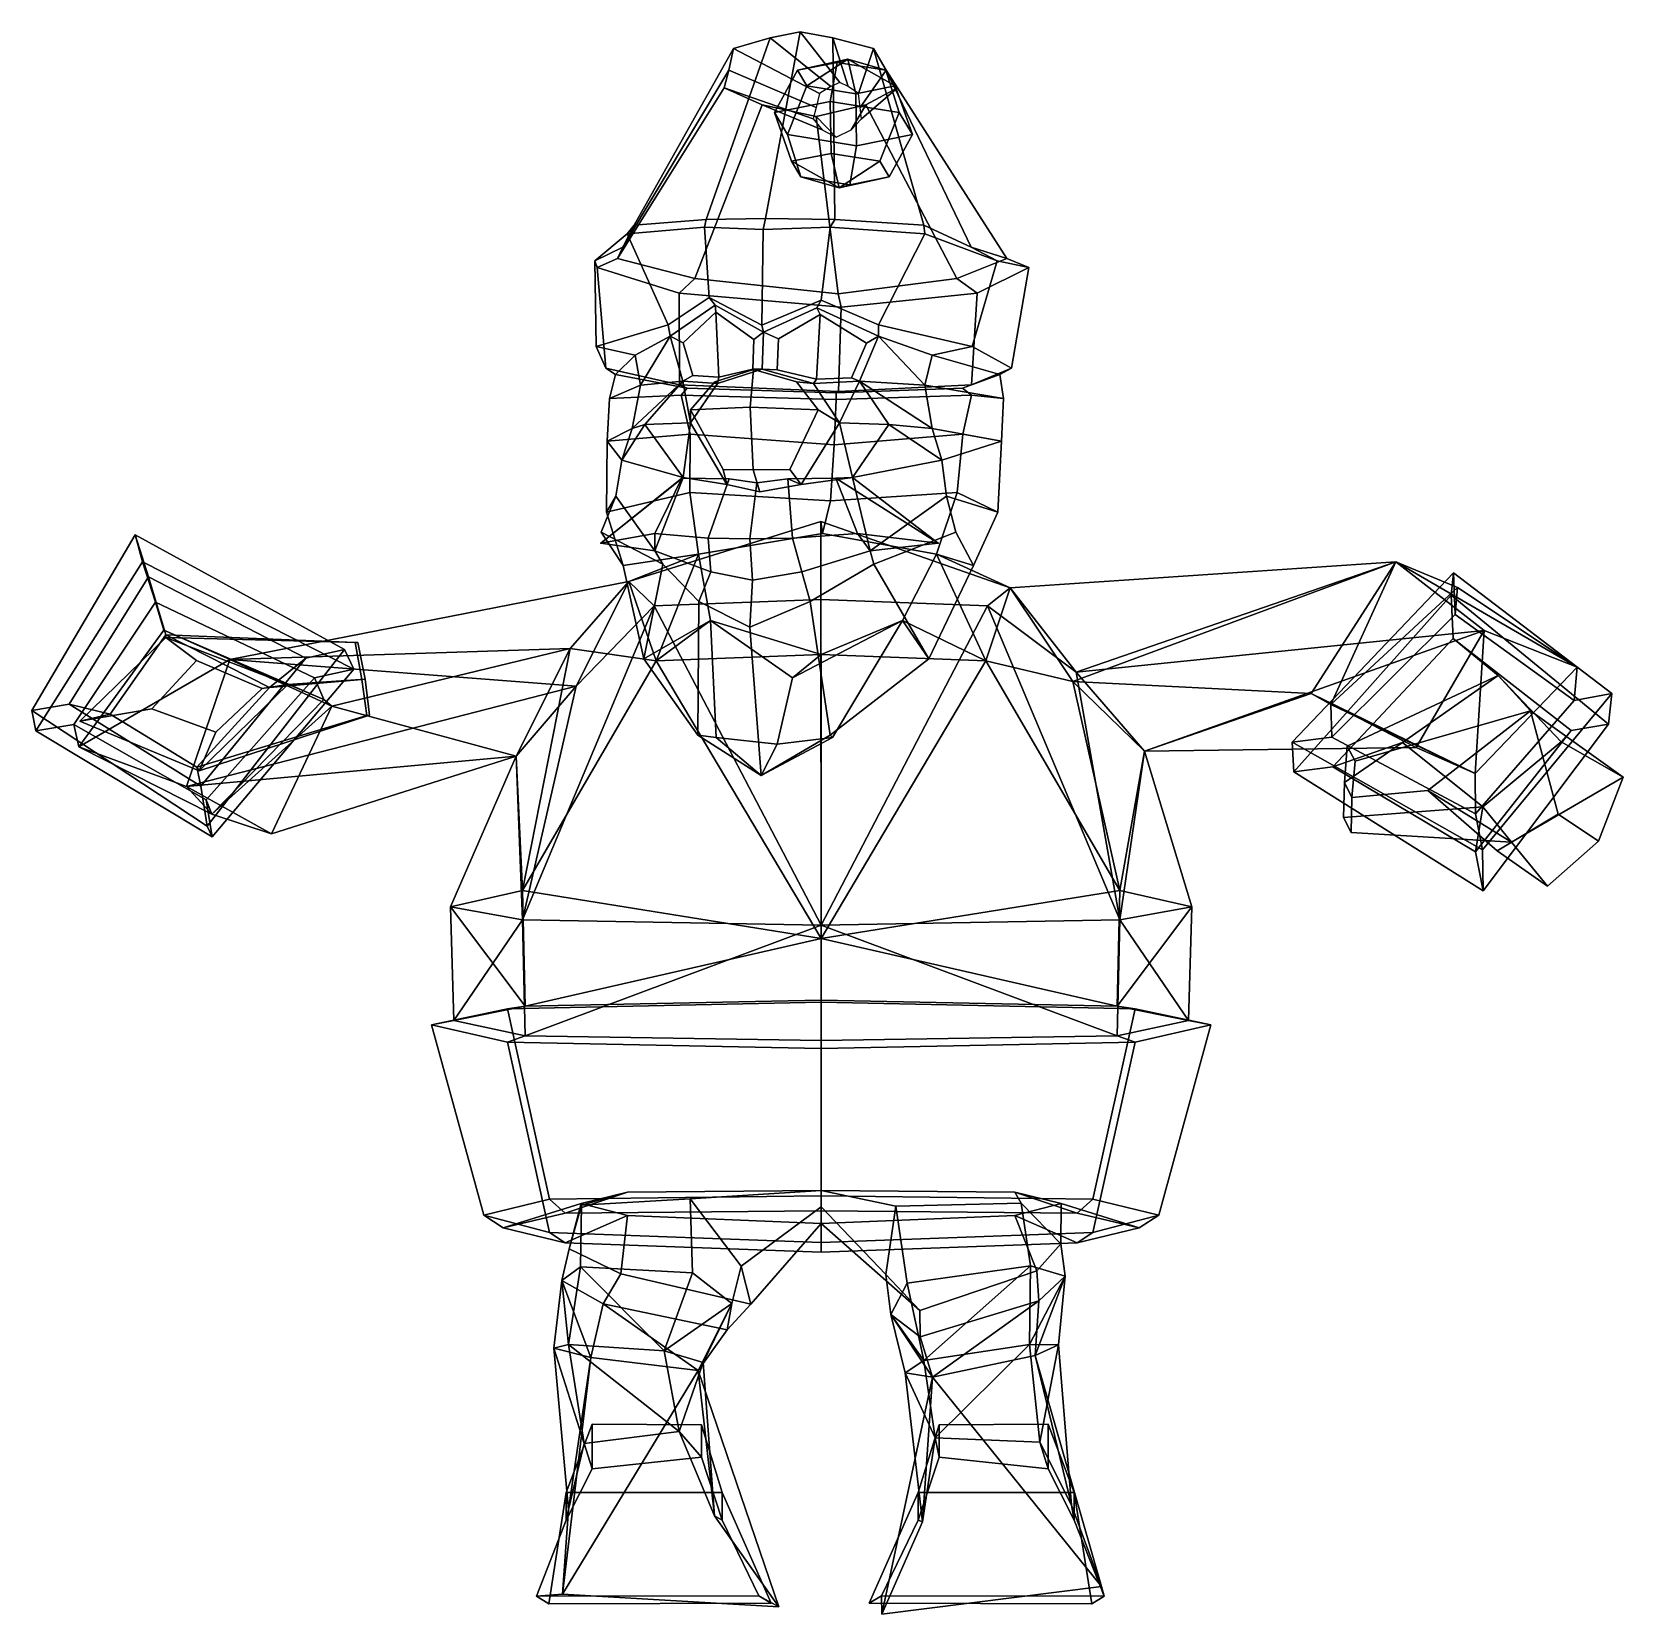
# Model space of a CAD drawing. Extents: x -240 to 241, y -156 to 322.
import ezdxf

# ---------------------------------------------------------------- set-up
doc = ezdxf.new("R2010")
doc.units = 0

msp = doc.modelspace()

# ---------------------------------------------------------------- linework, layer by layer
for p in [(-68.183136, 167.244293, 87.037025), (33.748592, 167.244293, 107.707985)]:
    msp.add_point(p)
for points in [[(-58.106354, 263.335846, 72.320969), (-36.29858, 264.99231, 89.868828), (-16.997902, 319.831055, 45.682484), (-28.087954, 316.645966, 40.341297)], [(-18.381235, 265.331085, 101.080849), (-7.914939, 321.68985, 49.329048), (-16.997902, 319.831055, 45.682484), (-36.29858, 264.99231, 89.868828)], [(1.276643, 305.145966, -9.818972), (-2.131591, 303.089233, -9.820273), (-28.087954, 316.645966, 40.341297), (-16.997902, 319.831055, 45.682484)], [(-18.381235, 265.331085, 101.080849), (2.488426, 264.99231, 97.734535), (1.871033, 319.831024, 49.508961), (-7.914939, 321.68985, 49.329048)], [(3.996713, 306.346252, -9.669964), (1.276643, 305.145966, -9.818972), (-16.997902, 319.831055, 45.682484), (-7.914939, 321.68985, 49.329048)], [(3.996713, 306.346252, -9.669964), (-7.914939, 321.68985, 49.329048), (1.871033, 319.831024, 49.508961), (6.559944, 305.145966, -8.747558)], [(29.409391, 263.335846, 90.068481), (14.165696, 316.645966, 48.910015), (1.871033, 319.831024, 49.508961), (2.488426, 264.99231, 97.734535)], [(6.559944, 305.145966, -8.747558), (1.871033, 319.831024, 49.508961), (14.165696, 316.645966, 48.910015), (9.699431, 303.089233, -7.421031)], [(-61.512852, 256.610504, 43.631229), (-58.106354, 263.335846, 72.320969), (-28.087954, 316.645966, 40.341297), (-29.472597, 310.085754, 33.691586)], [(-2.131591, 303.089233, -9.820273), (-3.143413, 298.853088, -8.60455), (-29.472597, 310.085754, 33.691586), (-28.087954, 316.645966, 40.341297)], [(1.132309, 300.684814, 4.505093), (3.211731, 312.462158, -5.74885), (-8.718888, 310.093048, -15.390647), (-15.740159, 297.334381, -9.130453)], [(3.211731, 312.462158, -5.74885), (6.403895, 313.415192, -21.489893), (-8.718888, 310.093048, -15.390647)], [(-8.718888, 310.093048, -15.390647), (6.403895, 313.415192, -21.489893), (-5.905318, 305.354767, -29.264788)], [(6.403895, 313.415192, -21.489893), (8.838883, 302.985626, -33.497189), (-5.905318, 305.354767, -29.264788)], [(1.132309, 300.684814, 4.505093), (21.983755, 297.334381, -1.480325), (17.955954, 310.093048, -9.981189), (3.211731, 312.462158, -5.74885)], [(3.211731, 312.462158, -5.74885), (17.955954, 310.093048, -9.981189), (6.403895, 313.415192, -21.489893)], [(6.403895, 313.415192, -21.489893), (20.769524, 305.354767, -23.855331), (8.838883, 302.985626, -33.497189)], [(17.955954, 310.093048, -9.981189), (20.769524, 305.354767, -23.855331), (6.403895, 313.415192, -21.489893)], [(9.699431, 303.089233, -7.421031), (14.165696, 316.645966, 48.910015), (18.031433, 310.085754, 43.325039), (10.157715, 298.853058, -5.907182)], [(43.723255, 256.610504, 64.97229), (18.031433, 310.085754, 43.325039), (14.165696, 316.645966, 48.910015), (29.409391, 263.335846, 90.068481)], [(-63.093529, 253.272766, 19.878403), (-61.512852, 256.610504, 43.631229), (-29.472597, 310.085754, 33.691586), (-30.875353, 304.794006, 28.269682)], [(-3.143413, 298.853088, -8.60455), (-4.039629, 295.436005, -7.640127), (-30.875353, 304.794006, 28.269682), (-29.472597, 310.085754, 33.691586)], [(-15.740159, 297.334381, -9.130453), (-8.718888, 310.093048, -15.390647), (-5.905318, 305.354767, -29.264788), (-11.761153, 290.633453, -28.751528)], [(10.157715, 298.853058, -5.907182), (18.031433, 310.085754, 43.325039), (21.435553, 304.794006, 38.87793), (10.607424, 295.436005, -4.669815)], [(21.983755, 297.334381, -1.480325), (25.962761, 290.633423, -21.1014), (20.769524, 305.354767, -23.855331), (17.955954, 310.093048, -9.981189)], [(54.432297, 253.272766, 43.71172), (21.435553, 304.794006, 38.87793), (18.031433, 310.085754, 43.325039), (43.723255, 256.610504, 64.97229)], [(-39.775799, 247.172607, 3.452231), (-63.093529, 253.272766, 19.878403), (-30.875353, 304.794006, 28.269682), (-19.393314, 299.621185, 25.576193)], [(-4.039629, 295.436005, -7.640127), (-1.31679, 292.095764, -5.967526), (-19.393314, 299.621185, 25.576193), (-30.875353, 304.794006, 28.269682)], [(-5.905318, 305.354767, -29.264788), (8.838883, 302.985626, -33.497189), (9.090302, 287.282959, -34.736973), (-11.761153, 290.633453, -28.751528)], [(10.607424, 295.436005, -4.669815), (21.435553, 304.794006, 38.87793), (11.909877, 299.621185, 31.92424), (7.448102, 292.095764, -4.190071)], [(20.769524, 305.354767, -23.855331), (25.962761, 290.633423, -21.1014), (9.090302, 287.282959, -34.736973), (8.838883, 302.985626, -33.497189)], [(39.355713, 247.172607, 19.499483), (11.909877, 299.621185, 31.92424), (21.435553, 304.794006, 38.87793), (54.432297, 253.272766, 43.71172)], [(3.558944, 242.588043, -7.109606), (-39.775799, 247.172607, 3.452231), (-19.393314, 299.621185, 25.576193), (-3.082723, 296.136322, 25.500595)], [(-1.31679, 292.095764, -5.967526), (2.918635, 289.845428, -4.353818), (-3.082723, 296.136322, 25.500595), (-19.393314, 299.621185, 25.576193)], [(1.132309, 300.684814, 4.505093), (-15.740159, 297.334381, -9.130453), (-10.546899, 282.613068, -6.376457), (1.383721, 284.982178, 3.26534)], [(3.558944, 242.588043, -7.109606), (-3.082723, 296.136322, 25.500595), (11.909877, 299.621185, 31.92424), (39.355713, 247.172607, 19.499483)], [(7.448102, 292.095764, -4.190071), (11.909877, 299.621185, 31.92424), (-3.082723, 296.136322, 25.500595), (2.918635, 289.845428, -4.353818)], [(1.132309, 300.684814, 4.505093), (1.383721, 284.982178, 3.26534), (16.127941, 282.613037, -0.967), (21.983755, 297.334381, -1.480325)], [(-15.740159, 297.334381, -9.130453), (-11.761153, 290.633453, -28.751528), (-7.733328, 277.874786, -20.250599), (-10.546899, 282.613068, -6.376457)], [(21.983755, 297.334381, -1.480325), (16.127941, 282.613037, -0.967), (18.941511, 277.874786, -14.841142), (25.962761, 290.633423, -21.1014)], [(-7.733328, 277.874786, -20.250599), (-11.761153, 290.633453, -28.751528), (9.090302, 287.282959, -34.736973), (7.010874, 275.505646, -24.483002)], [(18.941511, 277.874786, -14.841142), (7.010874, 275.505646, -24.483002), (9.090302, 287.282959, -34.736973), (25.962761, 290.633423, -21.1014)], [(1.383721, 284.982178, 3.26534), (-10.546899, 282.613068, -6.376457), (3.818689, 274.552612, -8.7419)], [(1.383721, 284.982178, 3.26534), (3.818689, 274.552612, -8.7419), (16.127941, 282.613037, -0.967)], [(-10.546899, 282.613068, -6.376457), (-7.733328, 277.874786, -20.250599), (3.818689, 274.552612, -8.7419)], [(16.127941, 282.613037, -0.967), (3.818689, 274.552612, -8.7419), (18.941511, 277.874786, -14.841142)], [(3.818689, 274.552612, -8.7419), (-7.733328, 277.874786, -20.250599), (7.010874, 275.505646, -24.483002)], [(3.818689, 274.552612, -8.7419), (7.010874, 275.505646, -24.483002), (18.941511, 277.874786, -14.841142)], [(-36.893044, 262.739807, 94.755791), (-36.29858, 264.99231, 89.868828), (-58.106354, 263.335846, 72.320969), (-60.241009, 260.661377, 76.596359)], [(-19.096033, 261.997864, 104.605637), (-18.381235, 265.331085, 101.080849), (-36.29858, 264.99231, 89.868828), (-36.893044, 262.739807, 94.755791)], [(-19.096033, 261.997864, 104.605637), (1.132143, 262.739807, 102.467003), (2.488426, 264.99231, 97.734535), (-18.381235, 265.331085, 101.080849)], [(1.132143, 262.739807, 102.467003), (29.709871, 260.661377, 94.837692), (29.409391, 263.335846, 90.068481), (2.488426, 264.99231, 97.734535)], [(-60.241009, 260.661377, 76.596359), (-58.106354, 263.335846, 72.320969), (-61.512852, 256.610504, 43.631229), (-69.927017, 252.555603, 43.367748)], [(-47.859238, 233.210114, 85.515488), (-60.241009, 260.661377, 76.596359), (-69.927017, 252.555603, 43.367748), (-69.611198, 226.619385, 62.173328)], [(-35.423851, 241.467163, 99.369423), (-36.893044, 262.739807, 94.755791), (-60.241009, 260.661377, 76.596359), (-47.859238, 233.210114, 85.515488)], [(-19.562254, 233.142517, 106.904648), (-19.096033, 261.997864, 104.605637), (-36.893044, 262.739807, 94.755791), (-35.423851, 241.467163, 99.369423)], [(-19.562254, 233.142517, 106.904648), (-1.636762, 240.662842, 106.293823), (1.132143, 262.739807, 102.467003), (-19.096033, 261.997864, 104.605637)], [(-1.636762, 240.662842, 106.293823), (15.686336, 233.210114, 98.402039), (29.709871, 260.661377, 94.837692), (1.132143, 262.739807, 102.467003)], [(15.686336, 233.210114, 98.402039), (43.958504, 226.619354, 85.204376), (51.57534, 252.555603, 68.007477), (29.709871, 260.661377, 94.837692)], [(29.709871, 260.661377, 94.837692), (51.57534, 252.555603, 68.007477), (43.723255, 256.610504, 64.97229), (29.409391, 263.335846, 90.068481)], [(-69.927017, 252.555603, 43.367748), (-61.512852, 256.610504, 43.631229), (-63.093529, 253.272766, 19.878403), (-69.234818, 250.518433, 17.18327)], [(51.57534, 252.555603, 68.007477), (61.138351, 250.518433, 43.621929), (54.432297, 253.272766, 43.71172), (43.723255, 256.610504, 64.97229)], [(-69.611198, 226.619385, 62.173328), (-69.927017, 252.555603, 43.367748), (-69.234818, 250.518433, 17.18327), (-66.681076, 220.142181, 24.713131)], [(-69.234818, 250.518433, 17.18327), (-63.093529, 253.272766, 19.878403), (-39.775799, 247.172607, 3.452231), (-44.512661, 242.717957, -1.007479)], [(-66.681076, 220.142181, 24.713131), (-69.234818, 250.518433, 17.18327), (-44.512661, 242.717957, -1.007479), (-44.391354, 215.108765, 2.899201)], [(61.138351, 250.518433, 43.621929), (45.455704, 242.717957, 17.237402), (39.355713, 247.172607, 19.499483), (54.432297, 253.272766, 43.71172)], [(55.852989, 220.142181, 49.56208), (43.822079, 215.108765, 20.788195), (45.455704, 242.717957, 17.237402), (61.138351, 250.518433, 43.621929)], [(43.958504, 226.619354, 85.204376), (55.852989, 220.142181, 49.56208), (61.138351, 250.518433, 43.621929), (51.57534, 252.555603, 68.007477)], [(-44.512661, 242.717957, -1.007479), (-39.775799, 247.172607, 3.452231), (3.558944, 242.588043, -7.109606), (4.396754, 238.585083, -11.240982)], [(45.455704, 242.717957, 17.237402), (4.396754, 238.585083, -11.240982), (3.558944, 242.588043, -7.109606), (39.355713, 247.172607, 19.499483)], [(-35.423851, 241.467163, 99.369423), (-47.859238, 233.210114, 85.515488), (-47.268753, 229.765137, 84.076485), (-33.628643, 239.12915, 98.409897)], [(-44.391354, 215.108765, 2.899201), (-44.512661, 242.717957, -1.007479), (4.396754, 238.585083, -11.240982), (3.623891, 213.080811, -7.429874)], [(-19.562254, 233.142517, 106.904648), (-35.423851, 241.467163, 99.369423), (-33.628643, 239.12915, 98.409897), (-19.006681, 231.006104, 104.165016)], [(-19.562254, 233.142517, 106.904648), (-19.006681, 231.006104, 104.165016), (-2.916353, 238.32486, 104.710747), (-1.636762, 240.662842, 106.293823)], [(-1.636762, 240.662842, 106.293823), (-2.916353, 238.32486, 104.710747), (15.703077, 229.765137, 96.84668), (15.686336, 233.210114, 98.402039)], [(43.822079, 215.108765, 20.788195), (3.623891, 213.080811, -7.429874), (4.396754, 238.585083, -11.240982), (45.455704, 242.717957, 17.237402)], [(-33.395863, 237.009918, 95.95961), (-33.628643, 239.12915, 98.409897), (-47.268753, 229.765137, 84.076485), (-43.298286, 227.808411, 84.727959)], [(-32.493824, 217.431396, 96.036652), (-33.395863, 237.009918, 95.95961), (-43.298286, 227.808411, 84.727959), (-40.377487, 217.913361, 89.178185)], [(-33.395863, 237.009918, 95.95961), (-21.958937, 228.813965, 100.684738), (-19.006681, 231.006104, 104.165016), (-33.628643, 239.12915, 98.409897)], [(-21.958937, 228.813965, 100.684738), (-33.395863, 237.009918, 95.95961), (-32.493824, 217.431396, 96.036652), (-22.285824, 219.806641, 102.296669)], [(-1.891356, 236.299744, 102.206665), (-2.916353, 238.32486, 104.710747), (-19.006681, 231.006104, 104.165016), (-14.521373, 228.948669, 102.365555)], [(-14.521373, 228.948669, 102.365555), (-14.894256, 219.572968, 104.204292), (-3.07506, 216.765869, 101.417099), (-1.891356, 236.299744, 102.206665)], [(-3.07506, 216.765869, 101.417099), (7.558557, 217.203735, 97.0942), (12.056877, 227.706665, 93.3983), (-1.891356, 236.299744, 102.206665)], [(-1.891356, 236.299744, 102.206665), (12.056877, 227.706665, 93.3983), (15.703077, 229.765137, 96.84668), (-2.916353, 238.32486, 104.710747)], [(-57.835804, 224.018768, 65.318291), (-47.268753, 229.765137, 84.076485), (-47.859238, 233.210114, 85.515488), (-69.611198, 226.619385, 62.173328)], [(-22.285824, 219.806641, 102.296669), (-19.411007, 219.842712, 106.158813), (-19.006681, 231.006104, 104.165016), (-21.958937, 228.813965, 100.684738)], [(-14.894256, 219.572968, 104.204292), (-14.521373, 228.948669, 102.365555), (-19.006681, 231.006104, 104.165016), (-19.411007, 219.842712, 106.158813)], [(31.888199, 224.018768, 83.513611), (43.958504, 226.619354, 85.204376), (15.686336, 233.210114, 98.402039), (15.703077, 229.765137, 96.84668)], [(-69.611198, 226.619385, 62.173328), (-66.681076, 220.142181, 24.713131), (-63.722733, 218.24585, 26.757019), (-57.835804, 224.018768, 65.318291)], [(-56.142616, 214.972626, 66.894875), (-47.268753, 229.765137, 84.076485), (-57.835804, 224.018768, 65.318291)], [(-43.388844, 216.168121, 89.750847), (-47.268753, 229.765137, 84.076485), (-56.142616, 214.972626, 66.894875)], [(-40.377487, 217.913361, 89.178185), (-43.298286, 227.808411, 84.727959), (-47.268753, 229.765137, 84.076485), (-43.388844, 216.168121, 89.750847)], [(7.558557, 217.203735, 97.0942), (9.919161, 216.168121, 100.561287), (15.703077, 229.765137, 96.84668), (12.056877, 227.706665, 93.3983)], [(9.919161, 216.168121, 100.561287), (29.71459, 214.972626, 84.306046), (15.703077, 229.765137, 96.84668)], [(29.71459, 214.972626, 84.306046), (31.888199, 224.018768, 83.513611), (15.703077, 229.765137, 96.84668)], [(43.958504, 226.619354, 85.204376), (31.888199, 224.018768, 83.513611), (52.332134, 218.24585, 50.292038), (55.852989, 220.142181, 49.56208)], [(-57.835804, 224.018768, 65.318291), (-63.722733, 218.24585, 26.757019), (-65.564751, 210.968628, 28.270802), (-56.142616, 214.972626, 66.894875)], [(31.888199, 224.018768, 83.513611), (29.71459, 214.972626, 84.306046), (53.438908, 210.968628, 52.403812), (52.332134, 218.24585, 50.292038)], [(-66.681076, 220.142181, 24.713131), (-44.391354, 215.108765, 2.899201), (-42.080101, 214.0914, 4.51424), (-63.722733, 218.24585, 26.757019)], [(-65.564751, 210.968628, 28.270802), (-63.722733, 218.24585, 26.757019), (-42.080101, 214.0914, 4.51424), (-43.939323, 212.007233, 2.047623)], [(-32.493824, 217.431396, 96.036652), (-40.377487, 217.913361, 89.178185), (-43.388844, 216.168121, 89.750847), (-32.934624, 215.446472, 98.375809)], [(-23.055958, 208.323853, 125.432693), (-22.03126, 219.730652, 120.379745), (-33.766323, 215.999725, 114.734795), (-41.088593, 207.57428, 115.237297)], [(-22.03126, 219.730652, 120.379745), (-19.411007, 219.842712, 106.158813), (-32.934624, 215.446472, 98.375809), (-33.766323, 215.999725, 114.734795)], [(-32.493824, 217.431396, 96.036652), (-32.934624, 215.446472, 98.375809), (-19.411007, 219.842712, 106.158813), (-22.285824, 219.806641, 102.296669)], [(-23.055958, 208.323853, 125.432693), (-2.476154, 207.57428, 123.067596), (-9.024205, 215.999695, 119.752296), (-22.03126, 219.730652, 120.379745)], [(-22.03126, 219.730652, 120.379745), (-9.024205, 215.999695, 119.752296), (-3.923787, 215.446472, 104.25898), (-19.411007, 219.842712, 106.158813)], [(-3.07506, 216.765869, 101.417099), (-14.894256, 219.572968, 104.204292), (-19.411007, 219.842712, 106.158813), (-3.923787, 215.446472, 104.25898)], [(-3.07506, 216.765869, 101.417099), (-3.923787, 215.446472, 104.25898), (9.919161, 216.168121, 100.561287), (7.558557, 217.203735, 97.0942)], [(55.852989, 220.142181, 49.56208), (52.332134, 218.24585, 50.292038), (41.064259, 214.0914, 21.375265), (43.822079, 215.108765, 20.788195)], [(53.438908, 210.968628, 52.403812), (43.737495, 212.007202, 19.827795), (41.064259, 214.0914, 21.375265), (52.332134, 218.24585, 50.292038)], [(-56.142616, 214.972626, 66.894875), (-65.564751, 210.968628, 28.270802), (-66.248657, 198.018158, 31.533672), (-58.735275, 201.911163, 67.39386)], [(-66.248657, 198.018158, 31.533672), (-65.564751, 210.968628, 28.270802), (-43.939323, 212.007233, 2.047623), (-41.160526, 200.224915, 2.155382)], [(-58.735275, 201.911163, 67.39386), (-43.388844, 216.168121, 89.750847), (-56.142616, 214.972626, 66.894875)], [(-54.865379, 203.144897, 91.853531), (-43.388844, 216.168121, 89.750847), (-58.735275, 201.911163, 67.39386)], [(-54.865379, 203.144897, 91.853531), (-41.123558, 203.565186, 97.710609), (-43.388844, 216.168121, 89.750847)], [(-44.391354, 215.108765, 2.899201), (3.623891, 213.080811, -7.429874), (2.892781, 212.650024, -3.824658), (-42.080101, 214.0914, 4.51424)], [(-43.939323, 212.007233, 2.047623), (-42.080101, 214.0914, 4.51424), (2.892781, 212.650024, -3.824658), (2.882748, 210.604004, -3.775191)], [(-41.160526, 200.224915, 2.155382), (-43.939323, 212.007233, 2.047623), (2.882748, 210.604004, -3.775191), (2.350695, 196.910492, -1.151556)], [(-41.123558, 203.565186, 97.710609), (-32.934624, 215.446472, 98.375809), (-43.388844, 216.168121, 89.750847)], [(-41.088593, 207.57428, 115.237297), (-33.766323, 215.999725, 114.734795), (-32.934624, 215.446472, 98.375809), (-41.123558, 203.565186, 97.710609)], [(-2.476154, 207.57428, 123.067596), (3.877354, 203.565186, 106.836449), (-3.923787, 215.446472, 104.25898), (-9.024205, 215.999695, 119.752296)], [(3.877354, 203.565186, 106.836449), (9.919161, 216.168121, 100.561287), (-3.923787, 215.446472, 104.25898)], [(41.13625, 200.224915, 18.844524), (2.350695, 196.910492, -1.151556), (2.882748, 210.604004, -3.775191), (43.737495, 212.007202, 19.827795)], [(43.737495, 212.007202, 19.827795), (2.882748, 210.604004, -3.775191), (2.892781, 212.650024, -3.824658), (41.064259, 214.0914, 21.375265)], [(43.822079, 215.108765, 20.788195), (41.064259, 214.0914, 21.375265), (2.892781, 212.650024, -3.824658), (3.623891, 213.080811, -7.429874)], [(18.815269, 203.144897, 106.795395), (9.919161, 216.168121, 100.561287), (3.877354, 203.565186, 106.836449)], [(18.815269, 203.144897, 106.795395), (31.908051, 201.911163, 85.775612), (9.919161, 216.168121, 100.561287)], [(31.908051, 201.911163, 85.775612), (29.71459, 214.972626, 84.306046), (9.919161, 216.168121, 100.561287)], [(29.71459, 214.972626, 84.306046), (31.908051, 201.911163, 85.775612), (52.797699, 198.018158, 55.675343), (53.438908, 210.968628, 52.403812)], [(52.797699, 198.018158, 55.675343), (41.13625, 200.224915, 18.844524), (43.737495, 212.007202, 19.827795), (53.438908, 210.968628, 52.403812)], [(-31.205931, 189.469055, 113.923134), (-41.088593, 207.57428, 115.237297), (-41.123558, 203.565186, 97.710609), (-30.137272, 185.028564, 101.357849)], [(-22.180571, 189.410767, 121.11602), (-23.055958, 208.323853, 125.432693), (-41.088593, 207.57428, 115.237297), (-31.205931, 189.469055, 113.923134)], [(-22.180571, 189.410767, 121.11602), (-11.066131, 189.469055, 118.007332), (-2.476154, 207.57428, 123.067596), (-23.055958, 208.323853, 125.432693)], [(-11.066131, 189.469055, 118.007332), (-7.661842, 185.028564, 105.915695), (3.877354, 203.565186, 106.836449), (-2.476154, 207.57428, 123.067596)], [(-58.735275, 201.911163, 67.39386), (-66.248657, 198.018158, 31.533672), (-61.796833, 192.375793, 67.063828)], [(-61.796833, 192.375793, 67.063828), (-54.865379, 203.144897, 91.853531), (-58.735275, 201.911163, 67.39386)], [(-43.258034, 187.118286, 92.461494), (-54.865379, 203.144897, 91.853531), (-61.796833, 192.375793, 67.063828)], [(-43.258034, 187.118286, 92.461494), (-41.123558, 203.565186, 97.710609), (-54.865379, 203.144897, 91.853531)], [(-30.137272, 185.028564, 101.357849), (-41.123558, 203.565186, 97.710609), (-43.258034, 187.118286, 92.461494)], [(-7.661842, 185.028564, 105.915695), (7.888071, 187.118286, 102.833519), (3.877354, 203.565186, 106.836449)], [(7.888071, 187.118286, 102.833519), (18.815269, 203.144897, 106.795395), (3.877354, 203.565186, 106.836449)], [(7.888071, 187.118286, 102.833519), (34.856312, 192.375793, 86.66433), (18.815269, 203.144897, 106.795395)], [(34.856312, 192.375793, 86.66433), (31.908051, 201.911163, 85.775612), (18.815269, 203.144897, 106.795395)], [(31.908051, 201.911163, 85.775612), (34.856312, 192.375793, 86.66433), (52.797699, 198.018158, 55.675343)], [(-66.468475, 176.667969, 34.813145), (-66.248657, 198.018158, 31.533672), (-41.160526, 200.224915, 2.155382), (-41.275085, 182.563904, 6.708865)], [(-63.597446, 181.504211, 67.863571), (-61.796833, 192.375793, 67.063828), (-66.248657, 198.018158, 31.533672), (-66.468475, 176.667969, 34.813145)], [(-41.275085, 182.563904, 6.708865), (-41.160526, 200.224915, 2.155382), (2.350695, 196.910492, -1.151556), (1.169252, 180.008728, 4.674328)], [(39.467884, 182.563904, 23.082909), (1.169252, 180.008728, 4.674328), (2.350695, 196.910492, -1.151556), (41.13625, 200.224915, 18.844524)], [(36.203121, 181.504211, 88.102348), (51.722588, 176.667969, 58.781364), (52.797699, 198.018158, 55.675343), (34.856312, 192.375793, 86.66433)], [(51.722588, 176.667969, 58.781364), (39.467884, 182.563904, 23.082909), (41.13625, 200.224915, 18.844524), (52.797699, 198.018158, 55.675343)], [(-63.597446, 181.504211, 67.863571), (-51.873295, 164.9375, 99.180534), (-43.258034, 187.118286, 92.461494), (-61.796833, 192.375793, 67.063828)], [(36.203121, 181.504211, 88.102348), (34.856312, 192.375793, 86.66433), (7.888071, 187.118286, 102.833519), (13.205228, 164.9375, 112.377945)], [(-22.180571, 189.410767, 121.11602), (-31.205931, 189.469055, 113.923134), (-30.137272, 185.028564, 101.357849), (-20.120296, 182.773987, 109.656425)], [(-22.180571, 189.410767, 121.11602), (-20.120296, 182.773987, 109.656425), (-7.661842, 185.028564, 105.915695), (-11.066131, 189.469055, 118.007332)], [(-43.7356, 186.937531, 106.722015), (-43.258034, 187.118286, 92.461494), (-68.183136, 167.244293, 87.037025)], [(-68.183136, 167.244293, 87.037025), (-43.258034, 187.118286, 92.461494), (-51.873295, 164.9375, 99.180534)], [(-51.836327, 170.16626, 109.046196), (-43.7356, 186.937531, 106.722015), (-68.183136, 167.244293, 87.037025)], [(-29.359209, 186.686615, 109.78006), (-43.7356, 186.937531, 106.722015), (-51.836327, 170.16626, 109.046196), (-35.740395, 168.747681, 121.317017)], [(-43.7356, 186.937531, 106.722015), (-29.359209, 186.686615, 109.78006), (-30.137272, 185.028564, 101.357849), (-43.258034, 187.118286, 92.461494)], [(-35.740395, 168.747681, 121.317017), (-23.147486, 168.605286, 124.583969), (-21.078236, 185.520416, 114.380173), (-29.359209, 186.686615, 109.78006)], [(-21.078236, 185.520416, 114.380173), (-20.120296, 182.773987, 109.656425), (-30.137272, 185.028564, 101.357849), (-29.359209, 186.686615, 109.78006)], [(-10.276736, 168.747681, 126.480843), (-11.659422, 186.686615, 113.369438), (-21.078236, 185.520416, 114.380173), (-23.147486, 168.605286, 124.583969)], [(-21.078236, 185.520416, 114.380173), (-11.659422, 186.686615, 113.369438), (-7.661842, 185.028564, 105.915695), (-20.120296, 182.773987, 109.656425)], [(2.772529, 186.937531, 116.153503), (7.888071, 187.118286, 102.833519), (-7.661842, 185.028564, 105.915695), (-11.659422, 186.686615, 113.369438)], [(-11.659422, 186.686615, 113.369438), (-10.276736, 168.747681, 126.480843), (9.327878, 170.16626, 121.449821), (2.772529, 186.937531, 116.153503)], [(2.772529, 186.937531, 116.153503), (33.748592, 167.244293, 107.707985), (7.888071, 187.118286, 102.833519)], [(9.327878, 170.16626, 121.449821), (33.748592, 167.244293, 107.707985), (2.772529, 186.937531, 116.153503)], [(33.748592, 167.244293, 107.707985), (13.205228, 164.9375, 112.377945), (7.888071, 187.118286, 102.833519)], [(-63.597446, 181.504211, 67.863571), (-68.071297, 170.569489, 71.191307), (-49.476238, 160.933838, 90.797661), (-51.873295, 164.9375, 99.180534)], [(-61.370754, 160.483307, 41.517742), (-68.071297, 170.569489, 71.191307), (-63.597446, 181.504211, 67.863571), (-66.468475, 176.667969, 34.813145)], [(-61.370754, 160.483307, 41.517742), (-66.468475, 176.667969, 34.813145), (-41.275085, 182.563904, 6.708865), (-38.643616, 163.975006, 33.140289)], [(-38.643616, 163.975006, 33.140289), (-41.275085, 182.563904, 6.708865), (1.169252, 180.008728, 4.674328), (-1.226492, 170.209534, 11.59365)], [(33.176403, 163.975006, 38.676998), (-1.226492, 170.209534, 11.59365), (1.169252, 180.008728, 4.674328), (39.467884, 182.563904, 23.082909)], [(36.203121, 181.504211, 88.102348), (13.205228, 164.9375, 112.377945), (14.263201, 160.933838, 103.723526), (39.027172, 170.569458, 92.910042)], [(44.415714, 160.483307, 62.970409), (33.176403, 163.975006, 38.676998), (39.467884, 182.563904, 23.082909), (51.722588, 176.667969, 58.781364)], [(44.415714, 160.483307, 62.970409), (51.722588, 176.667969, 58.781364), (36.203121, 181.504211, 88.102348), (39.027172, 170.569458, 92.910042)], [(-1.726738, 173.849609, 8.94613), (-1.739571, 150.237671, -44.387188), (-52.007954, 148.344116, -33.851528), (-59.720459, 155.681763, 5.920691)], [(-1.726738, 173.849609, 8.94613), (-59.720459, 155.681763, 5.920691), (-38.643616, 163.975006, 33.140289), (-1.226492, 170.209534, 11.59365)], [(-1.726738, 173.849609, 8.94613), (55.425865, 153.757141, 6.157979), (48.627983, 148.344116, -33.851532), (-1.739571, 150.237671, -44.387188)], [(-1.226492, 170.209534, 11.59365), (33.176403, 163.975006, 38.676998), (55.425865, 153.757141, 6.157979), (-1.726738, 173.849609, 8.94613)], [(-239.989624, 116.773132, 119.478958), (-208.811066, 169.786285, 110.431648), (-206.519836, 161.603882, 79.170464), (-238.737106, 110.585022, 86.965065)], [(-239.989624, 116.773132, 119.478958), (-228.761642, 118.664581, 119.800743), (-204.801315, 157.056763, 113.109863), (-208.811066, 169.786285, 110.431648)], [(-142.791321, 129.245087, 89.237236), (-206.519836, 161.603882, 79.170464), (-208.811066, 169.786285, 110.431648), (-145.586243, 135.13324, 121.7146)], [(-145.586243, 135.13324, 121.7146), (-208.811066, 169.786285, 110.431648), (-204.801315, 157.056763, 113.109863), (-157.243942, 132.57373, 121.494415)], [(-51.873295, 164.9375, 99.180534), (-51.836327, 170.16626, 109.046196), (-68.183136, 167.244293, 87.037025)], [(-49.476238, 160.933838, 90.797661), (-68.071297, 170.569489, 71.191307), (-61.370754, 160.483307, 41.517742), (-55.179699, 132.36145, 61.696793)], [(-35.740395, 168.747681, 121.317017), (-51.836327, 170.16626, 109.046196), (-51.873295, 164.9375, 99.180534), (-34.923939, 158.611511, 112.251236)], [(-23.147486, 168.605286, 124.583969), (-35.740395, 168.747681, 121.317017), (-34.923939, 158.611511, 112.251236), (-22.345633, 156.138672, 120.629913)], [(-23.147486, 168.605286, 124.583969), (-22.345633, 156.138672, 120.629913), (-7.496993, 158.611511, 117.81321), (-10.276736, 168.747681, 126.480843)], [(-10.276736, 168.747681, 126.480843), (-7.496993, 158.611511, 117.81321), (13.205228, 164.9375, 112.377945), (9.327878, 170.16626, 121.449821)], [(13.205228, 164.9375, 112.377945), (33.748592, 167.244293, 107.707985), (9.327878, 170.16626, 121.449821)], [(14.263201, 160.933838, 103.723526), (30.85273, 132.36145, 79.143494), (44.415714, 160.483307, 62.970409), (39.027172, 170.569458, 92.910042)], [(-55.179699, 132.36145, 61.696793), (-61.370754, 160.483307, 41.517742), (-38.643616, 163.975006, 33.140289), (-35.050838, 143.891296, 64.032761)], [(-59.720459, 155.681763, 5.920691), (-51.488594, 131.74585, 67.070877), (-38.643616, 163.975006, 33.140289)], [(-38.608528, 149.676208, 114.408707), (-34.923939, 158.611511, 112.251236), (-51.873295, 164.9375, 99.180534), (-49.476238, 160.933838, 90.797661)], [(-51.488594, 131.74585, 67.070877), (-35.050838, 143.891296, 64.032761), (-38.643616, 163.975006, 33.140289)], [(-4.943962, 149.676208, 121.235619), (14.263201, 160.933838, 103.723526), (13.205228, 164.9375, 112.377945), (-7.496993, 158.611511, 117.81321)], [(30.85273, 132.36145, 79.143494), (22.962673, 143.891296, 70.339973), (33.176403, 163.975006, 38.676998), (44.415714, 160.483307, 62.970409)], [(48.142368, 131.74585, 67.070869), (33.176403, 163.975006, 38.676998), (22.962673, 143.891296, 70.339973)], [(55.425865, 153.757141, 6.157979), (33.176403, 163.975006, 38.676998), (48.142368, 131.74585, 67.070869)], [(-238.737106, 110.585022, 86.965065), (-206.519836, 161.603882, 79.170464), (-202.61322, 149.469727, 81.728531), (-227.332565, 112.465729, 87.299667)], [(-142.791321, 129.245087, 89.237236), (-154.646378, 126.602142, 89.021004), (-202.61322, 149.469727, 81.728531), (-206.519836, 161.603882, 79.170464)], [(-38.858986, 109.26062, 99.617691), (-38.608528, 149.676208, 114.408707), (-49.476238, 160.933838, 90.797661), (-55.179699, 132.36145, 61.696793)], [(-23.182816, 141.9245, 124.758186), (-22.345633, 156.138672, 120.629913), (-34.923939, 158.611511, 112.251236), (-38.608528, 149.676208, 114.408707)], [(-23.182816, 141.9245, 124.758186), (-4.943962, 149.676208, 121.235619), (-7.496993, 158.611511, 117.81321), (-22.345633, 156.138672, 120.629913)], [(1.048754, 109.26062, 107.710663), (30.85273, 132.36145, 79.143494), (14.263201, 160.933838, 103.723526), (-4.943962, 149.676208, 121.235619)], [(74.391243, 125.483917, 49.791622), (171.910385, 161.623291, 16.613592), (55.425865, 153.757141, 6.157979)], [(75.43708, 128.349548, -29.950354), (55.425865, 153.757141, 6.157979), (171.910385, 161.623291, 16.613592)], [(74.391243, 125.483917, 49.791622), (146.304596, 121.850708, 40.617191), (171.910385, 161.623291, 16.613592)], [(75.43708, 128.349548, -29.950354), (171.910385, 161.623291, 16.613592), (198.617798, 140.927246, -11.015335)], [(152.269531, 118.494141, 55.036472), (171.910385, 161.623291, 16.613592), (146.304596, 121.850708, 40.617191)], [(152.269531, 118.494141, 55.036472), (190.533966, 153.874207, 65.399231), (171.910385, 161.623291, 16.613592)], [(226.679993, 129.783142, 59.008224), (198.617798, 140.927246, -11.015335), (171.910385, 161.623291, 16.613592)], [(226.679993, 129.783142, 59.008224), (171.910385, 161.623291, 16.613592), (190.533966, 153.874207, 65.399231)], [(-216.318176, 115.645172, 115.696838), (-199.537201, 139.579468, 112.479469), (-204.801315, 157.056763, 113.109863), (-228.761642, 118.664581, 119.800743)], [(-168.251099, 123.707001, 113.840645), (-157.243942, 132.57373, 121.494415), (-204.801315, 157.056763, 113.109863), (-199.537201, 139.579468, 112.479469)], [(-77.450508, 135.432983, 54.06628), (-59.720459, 155.681763, 5.920691), (-180.157578, 132.136322, -1.661451)], [(-75.575432, 124.075897, -27.426796), (-180.157578, 132.136322, -1.661451), (-59.720459, 155.681763, 5.920691)], [(-77.450508, 135.432983, 54.06628), (-51.488594, 131.74585, 67.070877), (-59.720459, 155.681763, 5.920691)], [(-75.575432, 124.075897, -27.426796), (-59.720459, 155.681763, 5.920691), (-52.007954, 148.344116, -33.851528)], [(140.579941, 107.203735, 89.251755), (141.117798, 98.213043, 121.1287), (188.641937, 151.605042, 135.834671), (189.361725, 158.276062, 104.141716)], [(140.579941, 107.203735, 89.251755), (189.361725, 158.276062, 104.141716), (189.84938, 145.7677, 100.627953), (152.622696, 108.70163, 89.801956)], [(190.533966, 153.874207, 65.399231), (152.269531, 118.494141, 55.036472), (152.622696, 108.70163, 89.801956), (189.84938, 145.7677, 100.627953)], [(236.095459, 112.622314, 126.19825), (237.109406, 121.84845, 94.404137), (189.361725, 158.276062, 104.141716), (188.641937, 151.605042, 135.834671)], [(237.109406, 121.84845, 94.404137), (225.751068, 119.796112, 93.705276), (189.84938, 145.7677, 100.627953), (189.361725, 158.276062, 104.141716)], [(225.751068, 119.796112, 93.705276), (226.679993, 129.783142, 59.008224), (190.533966, 153.874207, 65.399231), (189.84938, 145.7677, 100.627953)], [(-227.332565, 112.465729, 87.299667), (-202.61322, 149.469727, 81.728531), (-200.168442, 140.992554, 46.665638), (-225.774033, 105.705322, 51.85453)], [(-200.168442, 140.992554, 46.665638), (-202.61322, 149.469727, 81.728531), (-154.646378, 126.602142, 89.021004), (-151.813507, 120.089569, 53.606049)], [(-1.611225, 51.863922, -102.37056), (-52.007954, 148.344116, -33.851528), (-1.739571, 150.237671, -44.387188)], [(-19.766266, 97.078033, 107.910637), (-23.182816, 141.9245, 124.758186), (-38.608528, 149.676208, 114.408707), (-38.858986, 109.26062, 99.617691)], [(-19.766266, 97.078033, 107.910637), (1.048754, 109.26062, 107.710663), (-4.943962, 149.676208, 121.235619), (-23.182816, 141.9245, 124.758186)], [(-1.611225, 51.863922, -102.37056), (-1.739571, 150.237671, -44.387188), (48.627983, 148.344116, -33.851532)], [(74.391243, 125.483917, 49.791622), (55.425865, 153.757141, 6.157979), (48.142368, 131.74585, 67.070869)], [(75.43708, 128.349548, -29.950354), (48.627983, 148.344116, -33.851532), (55.425865, 153.757141, 6.157979)], [(141.117798, 98.213043, 121.1287), (152.946548, 99.722412, 121.679832), (189.236725, 138.51239, 132.157684), (188.641937, 151.605042, 135.834671)], [(236.095459, 112.622314, 126.19825), (188.641937, 151.605042, 135.834671), (189.236725, 138.51239, 132.157684), (224.899323, 110.63855, 125.520401)], [(-91.80262, 53.490387, -65.759834), (-52.007954, 148.344116, -33.851528), (-1.611225, 51.863922, -102.37056)], [(-91.80262, 53.490387, -65.759834), (-75.575432, 124.075897, -27.426796), (-52.007954, 148.344116, -33.851528)], [(88.580177, 53.490372, -65.759842), (-1.611225, 51.863922, -102.37056), (48.627983, 148.344116, -33.851532)], [(88.580177, 53.490372, -65.759842), (48.627983, 148.344116, -33.851532), (75.43708, 128.349548, -29.950354)], [(-225.774033, 105.705322, 51.85453), (-200.168442, 140.992554, 46.665638), (-180.157578, 132.136322, -1.661451)], [(-225.460327, 113.493042, 152.916916), (-199.562424, 138.750427, 149.626419), (-199.537201, 139.579468, 112.479469), (-216.318176, 115.645172, 115.696838)], [(-151.813507, 120.089569, 53.606049), (-180.157578, 132.136322, -1.661451), (-200.168442, 140.992554, 46.665638)], [(-141.516602, 137.286041, 161.419037), (-142.369385, 137.241577, 148.506516), (-199.537201, 139.579468, 112.479469), (-199.562424, 138.750427, 149.626419)], [(-140.309464, 126.088593, 149.241821), (-168.251099, 123.707001, 113.840645), (-199.537201, 139.579468, 112.479469), (-142.369385, 137.241577, 148.506516)], [(-38.858986, 109.26062, 99.617691), (-55.179699, 132.36145, 61.696793), (-35.050838, 143.891296, 64.032761), (-33.327076, 108.547791, 84.509972)], [(-1.611234, 133.595093, 77.551231), (-35.050838, 143.891296, 64.032761), (-51.488594, 131.74585, 67.070877)], [(-33.327076, 108.547791, 84.509972), (-35.050838, 143.891296, 64.032761), (-10.250352, 126.583557, 60.986183), (-14.922025, 106.541229, 84.022934)], [(-10.250352, 126.583557, 60.986183), (-35.050838, 143.891296, 64.032761), (-1.611234, 133.595093, 77.551231)], [(1.839284, 108.547791, 91.641434), (-14.922025, 106.541229, 84.022934), (-10.250352, 126.583557, 60.986183), (22.962673, 143.891296, 70.339973)], [(-10.250352, 126.583557, 60.986183), (-1.611234, 133.595093, 77.551231), (22.962673, 143.891296, 70.339973)], [(-1.611234, 133.595093, 77.551231), (48.142368, 131.74585, 67.070869), (22.962673, 143.891296, 70.339973)], [(1.048754, 109.26062, 107.710663), (1.839284, 108.547791, 91.641434), (22.962673, 143.891296, 70.339973), (30.85273, 132.36145, 79.143494)], [(96.065742, 104.415039, 4.865119), (75.43708, 128.349548, -29.950354), (198.617798, 140.927246, -11.015335)], [(178.102829, 105.596619, 8.071498), (96.065742, 104.415039, 4.865119), (198.617798, 140.927246, -11.015335)], [(195.875656, 97.710281, 49.655647), (178.102829, 105.596619, 8.071498), (198.617798, 140.927246, -11.015335)], [(195.875656, 97.710281, 49.655647), (198.617798, 140.927246, -11.015335), (226.679993, 129.783142, 59.008224)], [(-203.776535, 117.26828, 208.766022), (-190.242935, 131.838745, 217.71582), (-199.562424, 138.750427, 149.626419), (-225.460327, 113.493042, 152.916916)], [(-170.458923, 123.421509, 217.528824), (-162.641129, 124.537628, 163.319916), (-199.562424, 138.750427, 149.626419), (-190.242935, 131.838745, 217.71582)], [(-139.332748, 126.152069, 162.164368), (-141.516602, 137.286041, 161.419037), (-199.562424, 138.750427, 149.626419), (-162.641129, 124.537628, 163.319916)], [(-187.004105, 81.766953, 130.313904), (-145.586243, 135.13324, 121.7146), (-157.243942, 132.57373, 121.494415), (-188.951584, 93.859283, 127.883095)], [(-185.533997, 78.578491, 96.323799), (-142.791321, 129.245087, 89.237236), (-145.586243, 135.13324, 121.7146), (-187.004105, 81.766953, 130.313904)], [(-77.450508, 135.432983, 54.06628), (-180.157578, 132.136322, -1.661451), (-149.44191, 117.999939, 39.181187)], [(-93.751869, 102.985229, 12.664406), (-77.450508, 135.432983, 54.06628), (-149.44191, 117.999939, 39.181187)], [(-139.332748, 126.152069, 162.164368), (-140.309464, 126.088593, 149.241821), (-142.369385, 137.241577, 148.506516), (-141.516602, 137.286041, 161.419037)], [(-91.802628, 62.407562, 98.642776), (-77.450508, 135.432983, 54.06628), (-93.751869, 102.985229, 12.664406)], [(-91.802628, 62.407562, 98.642776), (-51.488594, 131.74585, 67.070877), (-77.450508, 135.432983, 54.06628)], [(173.956833, 107.093475, 117.327103), (202.798721, 127.338135, 117.914604), (189.236725, 138.51239, 132.157684), (152.946548, 99.722412, 121.679832)], [(221.895157, 107.24765, 108.050575), (224.899323, 110.63855, 125.520401), (189.236725, 138.51239, 132.157684), (202.798721, 127.338135, 117.914604)], [(-225.774033, 105.705322, 51.85453), (-180.157578, 132.136322, -1.661451), (-193.280441, 93.802094, -17.846542)], [(-184.392151, 110.195038, 219.789383), (-170.458923, 123.421509, 217.528824), (-190.242935, 131.838745, 217.71582), (-203.776535, 117.26828, 208.766022)], [(-75.575432, 124.075897, -27.426796), (-193.280441, 93.802094, -17.846542), (-180.157578, 132.136322, -1.661451)], [(-190.207397, 99.640167, 117.301582), (-188.951584, 93.859283, 127.883095), (-157.243942, 132.57373, 121.494415), (-168.251099, 123.707001, 113.840645)], [(-151.813507, 120.089569, 53.606049), (-149.44191, 117.999939, 39.181187), (-180.157578, 132.136322, -1.661451)], [(-1.611235, 47.86235, 130.536163), (-51.488594, 131.74585, 67.070877), (-91.802628, 62.407562, 98.642776)], [(-1.611235, 47.86235, 130.536163), (-1.611234, 133.595093, 77.551231), (-51.488594, 131.74585, 67.070877)], [(-1.611235, 47.86235, 130.536163), (48.142368, 131.74585, 67.070869), (-1.611234, 133.595093, 77.551231)], [(-1.611235, 47.86235, 130.536163), (88.58017, 62.407562, 98.642761), (48.142368, 131.74585, 67.070869)], [(88.58017, 62.407562, 98.642761), (74.391243, 125.483917, 49.791622), (48.142368, 131.74585, 67.070869)], [(195.875656, 97.710281, 49.655647), (226.679993, 129.783142, 59.008224), (225.751068, 119.796112, 93.705276), (195.9384, 85.539185, 83.748863)], [(-138.839203, 115.238068, 150.040115), (-190.207397, 99.640167, 117.301582), (-168.251099, 123.707001, 113.840645), (-140.309464, 126.088593, 149.241821)], [(-137.972534, 115.284393, 162.991394), (-139.332748, 126.152069, 162.164368), (-162.641129, 124.537628, 163.319916), (-189.434616, 98.529358, 151.986313)], [(-185.533997, 78.578491, 96.323799), (-187.322769, 89.776703, 94.073624), (-154.646378, 126.602142, 89.021004), (-142.791321, 129.245087, 89.237236)], [(-151.813507, 120.089569, 53.606049), (-154.646378, 126.602142, 89.021004), (-187.322769, 89.776703, 94.073624), (-185.593338, 85.441864, 58.175087)], [(-137.972534, 115.284393, 162.991394), (-138.839203, 115.238068, 150.040115), (-140.309464, 126.088593, 149.241821), (-139.332748, 126.152069, 162.164368)], [(88.58017, 62.407562, 98.642761), (96.065742, 104.415039, 4.865119), (74.391243, 125.483917, 49.791622)], [(96.065742, 104.415039, 4.865119), (146.304596, 121.850708, 40.617191), (74.391243, 125.483917, 49.791622)], [(88.580177, 53.490372, -65.759842), (75.43708, 128.349548, -29.950354), (96.065742, 104.415039, 4.865119)], [(156.388321, 95.006668, 154.634781), (157.234726, 105.917572, 157.702179), (202.798721, 127.338135, 117.914604), (173.956833, 107.093475, 117.327103)], [(159.590942, 101.404358, 169.599274), (212.589294, 116.63623, 147.926926), (202.798721, 127.338135, 117.914604), (157.234726, 105.917572, 157.702179)], [(240.575531, 96.558884, 136.388458), (221.895157, 107.24765, 108.050575), (202.798721, 127.338135, 117.914604), (212.589294, 116.63623, 147.926926)], [(-93.751869, 102.985229, 12.664406), (-193.280441, 93.802094, -17.846542), (-75.575432, 124.075897, -27.426796)], [(-184.392151, 110.195038, 219.789383), (-189.434616, 98.529358, 151.986313), (-162.641129, 124.537628, 163.319916), (-170.458923, 123.421509, 217.528824)], [(-91.80262, 53.490387, -65.759834), (-93.751869, 102.985229, 12.664406), (-75.575432, 124.075897, -27.426796)], [(178.102829, 105.596619, 8.071498), (146.304596, 121.850708, 40.617191), (96.065742, 104.415039, 4.865119)], [(195.875656, 97.710281, 49.655647), (146.304596, 121.850708, 40.617191), (178.102829, 105.596619, 8.071498)], [(195.875656, 97.710281, 49.655647), (152.269531, 118.494141, 55.036472), (146.304596, 121.850708, 40.617191)], [(198.094955, 74.599304, 80.694183), (195.9384, 85.539185, 83.748863), (225.751068, 119.796112, 93.705276), (237.109406, 121.84845, 94.404137)], [(198.094955, 74.599304, 80.694183), (237.109406, 121.84845, 94.404137), (236.095459, 112.622314, 126.19825), (198.31134, 62.257721, 112.557861)], [(-187.004105, 81.766953, 130.313904), (-188.951584, 93.859283, 127.883095), (-228.761642, 118.664581, 119.800743), (-239.989624, 116.773132, 119.478958)], [(-185.533997, 78.578491, 96.323799), (-187.004105, 81.766953, 130.313904), (-239.989624, 116.773132, 119.478958), (-238.737106, 110.585022, 86.965065)], [(-190.207397, 99.640167, 117.301582), (-216.318176, 115.645172, 115.696838), (-228.761642, 118.664581, 119.800743), (-188.951584, 93.859283, 127.883095)], [(-184.392151, 110.195038, 219.789383), (-203.776535, 117.26828, 208.766022), (-225.460327, 113.493042, 152.916916), (-189.434616, 98.529358, 151.986313)], [(-189.434616, 98.529358, 151.986313), (-225.460327, 113.493042, 152.916916), (-216.318176, 115.645172, 115.696838), (-190.207397, 99.640167, 117.301582)], [(-185.593338, 85.441864, 58.175087), (-149.44191, 117.999939, 39.181187), (-151.813507, 120.089569, 53.606049)], [(-185.593338, 85.441864, 58.175087), (-167.617386, 79.518021, 16.348137), (-149.44191, 117.999939, 39.181187)], [(-167.617386, 79.518021, 16.348137), (-93.751869, 102.985229, 12.664406), (-149.44191, 117.999939, 39.181187)], [(152.269531, 118.494141, 55.036472), (195.875656, 97.710281, 49.655647), (195.9384, 85.539185, 83.748863), (152.622696, 108.70163, 89.801956)], [(158.625748, 90.486572, 166.572647), (181.549271, 92.555206, 162.394791), (212.589294, 116.63623, 147.926926), (159.590942, 101.404358, 169.599274)], [(202.555695, 74.338013, 209.594696), (220.974213, 85.412888, 208.964508), (212.589294, 116.63623, 147.926926), (181.549271, 92.555206, 162.394791)], [(233.087051, 77.296585, 192.748489), (240.575531, 96.558884, 136.388458), (212.589294, 116.63623, 147.926926), (220.974213, 85.412888, 208.964508)], [(-185.533997, 78.578491, 96.323799), (-238.737106, 110.585022, 86.965065), (-227.332565, 112.465729, 87.299667), (-187.322769, 89.776703, 94.073624)], [(-185.593338, 85.441864, 58.175087), (-187.322769, 89.776703, 94.073624), (-227.332565, 112.465729, 87.299667), (-225.774033, 105.705322, 51.85453)], [(-137.972534, 115.284393, 162.991394), (-189.434616, 98.529358, 151.986313), (-190.207397, 99.640167, 117.301582), (-138.839203, 115.238068, 150.040115)], [(198.31134, 62.257721, 112.557861), (236.095459, 112.622314, 126.19825), (224.899323, 110.63855, 125.520401), (195.997513, 74.076385, 115.858086)], [(198.160767, 87.668137, 106.81456), (195.997513, 74.076385, 115.858086), (224.899323, 110.63855, 125.520401), (221.895157, 107.24765, 108.050575)], [(-19.766266, 97.078033, 107.910637), (-38.858986, 109.26062, 99.617691), (-33.327076, 108.547791, 84.509972)], [(-19.766266, 97.078033, 107.910637), (-33.327076, 108.547791, 84.509972), (-14.922025, 106.541229, 84.022934)], [(-19.766266, 97.078033, 107.910637), (1.839284, 108.547791, 91.641434), (1.048754, 109.26062, 107.710663)], [(-19.766266, 97.078033, 107.910637), (-14.922025, 106.541229, 84.022934), (1.839284, 108.547791, 91.641434)], [(198.094955, 74.599304, 80.694183), (140.579941, 107.203735, 89.251755), (152.622696, 108.70163, 89.801956), (195.9384, 85.539185, 83.748863)], [(198.094955, 74.599304, 80.694183), (198.31134, 62.257721, 112.557861), (141.117798, 98.213043, 121.1287), (140.579941, 107.203735, 89.251755)], [(198.160767, 87.668137, 106.81456), (173.956833, 107.093475, 117.327103), (152.946548, 99.722412, 121.679832), (195.997513, 74.076385, 115.858086)], [(156.100586, 84.453934, 151.619781), (156.388321, 95.006668, 154.634781), (173.956833, 107.093475, 117.327103), (198.160767, 87.668137, 106.81456)], [(158.625748, 90.486572, 166.572647), (159.590942, 101.404358, 169.599274), (157.234726, 105.917572, 157.702179), (156.388321, 95.006668, 154.634781)], [(206.859512, 76.92981, 137.135895), (198.160767, 87.668137, 106.81456), (221.895157, 107.24765, 108.050575), (240.575531, 96.558884, 136.388458)], [(-185.593338, 85.441864, 58.175087), (-225.774033, 105.705322, 51.85453), (-193.280441, 93.802094, -17.846542)], [(-167.617386, 79.518021, 16.348137), (-193.280441, 93.802094, -17.846542), (-93.751869, 102.985229, 12.664406)], [(-91.802628, 62.407562, 98.642776), (-93.751869, 102.985229, 12.664406), (-113.543968, 57.451004, 7.260604)], [(-113.543968, 57.451004, 7.260604), (-93.751869, 102.985229, 12.664406), (-91.80262, 53.490387, -65.759834)], [(88.58017, 62.407562, 98.642761), (110.32151, 57.451004, 7.260591), (96.065742, 104.415039, 4.865119)], [(110.32151, 57.451004, 7.260591), (88.580177, 53.490372, -65.759842), (96.065742, 104.415039, 4.865119)], [(198.31134, 62.257721, 112.557861), (195.997513, 74.076385, 115.858086), (152.946548, 99.722412, 121.679832), (141.117798, 98.213043, 121.1287)], [(217.702118, 63.703644, 203.966156), (206.859512, 76.92981, 137.135895), (240.575531, 96.558884, 136.388458), (233.087051, 77.296585, 192.748489)], [(-185.593338, 85.441864, 58.175087), (-193.280441, 93.802094, -17.846542), (-167.617386, 79.518021, 16.348137)], [(158.452774, 79.926849, 163.555511), (158.625748, 90.486572, 166.572647), (156.388321, 95.006668, 154.634781), (156.100586, 84.453934, 151.619781)], [(158.452774, 79.926849, 163.555511), (206.859512, 76.92981, 137.135895), (181.549271, 92.555206, 162.394791), (158.625748, 90.486572, 166.572647)], [(217.702118, 63.703644, 203.966156), (202.555695, 74.338013, 209.594696), (181.549271, 92.555206, 162.394791), (206.859512, 76.92981, 137.135895)], [(158.452774, 79.926849, 163.555511), (156.100586, 84.453934, 151.619781), (198.160767, 87.668137, 106.81456), (206.859512, 76.92981, 137.135895)], [(217.702118, 63.703644, 203.966156), (233.087051, 77.296585, 192.748489), (220.974213, 85.412888, 208.964508), (202.555695, 74.338013, 209.594696)], [(-90.998047, 27.423096, 86.180984), (-91.802628, 62.407562, 98.642776), (-113.543968, 57.451004, 7.260604)], [(-90.998047, 27.423096, 86.180984), (-1.611235, 47.86235, 130.536163), (-91.802628, 62.407562, 98.642776)], [(87.775581, 27.423096, 86.180977), (88.58017, 62.407562, 98.642761), (-1.611235, 47.86235, 130.536163)], [(87.775581, 27.423096, 86.180977), (110.32151, 57.451004, 7.260591), (88.58017, 62.407562, 98.642761)], [(-90.998047, 27.423096, 86.180984), (-113.543968, 57.451004, 7.260604), (-112.551956, 23.075241, 6.02118)], [(-112.551956, 23.075241, 6.02118), (-113.543968, 57.451004, 7.260604), (-91.80262, 53.490387, -65.759834)], [(-112.551956, 23.075241, 6.02118), (-91.80262, 53.490387, -65.759834), (-90.998039, 18.48584, -78.591965)], [(-90.998039, 18.48584, -78.591965), (-91.80262, 53.490387, -65.759834), (-1.611225, 51.863922, -102.37056)], [(87.775589, 18.485825, -78.591972), (-1.611225, 51.863922, -102.37056), (88.580177, 53.490372, -65.759842)], [(87.775581, 27.423096, 86.180977), (109.329506, 23.075226, 6.021167), (110.32151, 57.451004, 7.260591)], [(109.329506, 23.075226, 6.021167), (87.775589, 18.485825, -78.591972), (88.580177, 53.490372, -65.759842)], [(109.329506, 23.075226, 6.021167), (88.580177, 53.490372, -65.759842), (110.32151, 57.451004, 7.260591)], [(-90.998039, 18.48584, -78.591965), (-1.611225, 51.863922, -102.37056), (-1.665063, 17.052475, -110.500778)], [(87.775589, 18.485825, -78.591972), (-1.665063, 17.052475, -110.500778), (-1.611225, 51.863922, -102.37056)], [(-90.998047, 27.423096, 86.180984), (-1.611235, 29.223419, 118.314636), (-1.611235, 47.86235, 130.536163)], [(87.775581, 27.423096, 86.180977), (-1.611235, 47.86235, 130.536163), (-1.611235, 29.223419, 118.314636)], [(-1.611235, 28.674683, 131.40094), (-1.611235, 29.223419, 118.314636), (-90.998047, 27.423096, 86.180984), (-96.389519, 26.658783, 95.090866)], [(-1.611235, 28.674683, 131.40094), (93.167053, 26.658783, 95.090851), (87.775581, 27.423096, 86.180977), (-1.611235, 29.223419, 118.314636)], [(-119.291298, 21.824219, 5.957615), (-96.389519, 26.658783, 95.090866), (-90.998047, 27.423096, 86.180984), (-112.551956, 23.075241, 6.02118)], [(-96.389519, 26.658783, 95.090866), (-119.291298, 21.824219, 5.957615), (-103.532021, -35.681458, 3.035736), (-83.617447, -30.846886, 92.168983)], [(-1.611235, -29.857506, 128.42691), (-1.611235, 28.674683, 131.40094), (-96.389519, 26.658783, 95.090866), (-83.617447, -30.846886, 92.168983)], [(-1.611235, -29.857506, 128.42691), (80.394981, -30.846893, 92.168976), (93.167053, 26.658783, 95.090851), (-1.611235, 28.674683, 131.40094)], [(93.167053, 26.658783, 95.090851), (80.394981, -30.846893, 92.168976), (100.30957, -35.681465, 3.035724), (116.068832, 21.824203, 5.957602)], [(116.068832, 21.824203, 5.957602), (109.329506, 23.075226, 6.021167), (87.775581, 27.423096, 86.180977), (93.167053, 26.658783, 95.090851)], [(-96.389511, 16.559677, -91.102562), (-119.291298, 21.824219, 5.957615), (-112.551956, 23.075241, 6.02118), (-90.998039, 18.48584, -78.591965)], [(-103.532021, -35.681458, 3.035736), (-119.291298, 21.824219, 5.957615), (-96.389511, 16.559677, -91.102562), (-83.617432, -40.945992, -94.024437)], [(100.30957, -35.681465, 3.035724), (80.394989, -40.945992, -94.024452), (93.167061, 16.559677, -91.10257), (116.068832, 21.824203, 5.957602)], [(93.167061, 16.559677, -91.10257), (87.775589, 18.485825, -78.591972), (109.329506, 23.075226, 6.021167), (116.068832, 21.824203, 5.957602)], [(-96.389511, 16.559677, -91.102562), (-90.998039, 18.48584, -78.591965), (-1.665063, 17.052475, -110.500778), (-1.612046, 14.643738, -127.401939)], [(-83.617432, -40.945992, -94.024437), (-96.389511, 16.559677, -91.102562), (-1.612046, 14.643738, -127.401939), (-1.611223, -43.895264, -130.381958)], [(93.167061, 16.559677, -91.10257), (-1.612046, 14.643738, -127.401939), (-1.665063, 17.052475, -110.500778), (87.775589, 18.485825, -78.591972)], [(80.394989, -40.945992, -94.024452), (-1.611223, -43.895264, -130.381958), (-1.612046, 14.643738, -127.401939), (93.167061, 16.559677, -91.10257)], [(-78.929207, -35.128426, 83.002724), (-97.671745, -39.47628, 2.84292), (-74.119713, -32.178574, 3.213717), (-60.087593, -28.724838, 66.888954)], [(-1.611234, -34.398972, 115.081963), (-78.929207, -35.128426, 83.002724), (-60.087593, -28.724838, 66.888954), (-1.611233, -28.260117, 92.907158)], [(-60.087593, -28.724838, 66.888954), (-74.119713, -32.178574, 3.213717), (-77.67086, -45.850113, -3.030988), (-73.950081, -32.707947, 39.969421)], [(-1.611233, -28.260117, 92.907158), (-60.087593, -28.724838, 66.888954), (-73.950081, -32.707947, 39.969421), (-41.160606, -30.742043, 71.487701)], [(-1.611229, -33.149399, 2.765282), (-1.611233, -28.260117, 92.907158), (-41.160606, -30.742043, 71.487701), (-25.826546, -51.049103, 9.344314)], [(-1.611234, -34.398972, 115.081963), (-1.611233, -28.260117, 92.907158), (56.865135, -28.724838, 66.888947), (75.706741, -35.128433, 83.002716)], [(-1.611233, -28.260117, 92.907158), (20.899818, -32.963699, 67.50705), (58.818295, -32.024506, 46.274776), (56.865135, -28.724838, 66.888947)], [(17.90951, -53.636841, 2.236046), (20.899818, -32.963699, 67.50705), (-1.611233, -28.260117, 92.907158), (-1.611229, -33.149399, 2.765282)], [(56.865135, -28.724838, 66.888947), (58.818295, -32.024506, 46.274776), (70.712425, -44.328598, 5.312189), (70.897263, -32.178574, 3.213709)], [(75.706741, -35.128433, 83.002716), (56.865135, -28.724838, 66.888947), (70.897263, -32.178574, 3.213709), (94.449287, -39.476288, 2.842909)], [(-83.617447, -30.846886, 92.168983), (-103.532021, -35.681458, 3.035736), (-97.671745, -39.47628, 2.84292), (-78.929207, -35.128426, 83.002724)], [(-97.671745, -39.47628, 2.84292), (-78.929199, -44.065689, -81.770226), (-60.087585, -35.786896, -63.311646), (-74.119713, -32.178574, 3.213717)], [(-1.611235, -29.857506, 128.42691), (-83.617447, -30.846886, 92.168983), (-78.929207, -35.128426, 83.002724), (-1.611234, -34.398972, 115.081963)], [(-74.262238, -51.262131, 15.655012), (-73.950081, -32.707947, 39.969421), (-77.67086, -45.850113, -3.030988), (-79.959137, -55.460434, -4.766816)], [(-74.119713, -32.178574, 3.213717), (-60.087585, -35.786896, -63.311646), (-62.069157, -53.414429, -45.191174), (-77.67086, -45.850113, -3.030988)], [(-40.471794, -53.061615, 36.865112), (-41.160606, -30.742043, 71.487701), (-73.950081, -32.707947, 39.969421), (-74.262238, -51.262131, 15.655012)], [(-40.471794, -53.061615, 36.865112), (-28.63892, -62.39241, 11.733587), (-25.826546, -51.049103, 9.344314), (-41.160606, -30.742043, 71.487701)], [(-1.611224, -38.234612, -90.988892), (-1.611229, -33.149399, 2.765282), (-25.826546, -51.049103, 9.344314), (-22.882263, -62.598175, -59.528606)], [(-1.611235, -29.857506, 128.42691), (-1.611234, -34.398972, 115.081963), (75.706741, -35.128433, 83.002716), (80.394981, -30.846893, 92.168976)], [(17.90951, -53.636841, 2.236046), (-1.611229, -33.149399, 2.765282), (-1.611224, -38.234612, -90.988892), (28.127632, -64.519142, -66.02211)], [(24.382208, -56.263458, 31.023083), (20.899818, -32.963699, 67.50705), (17.90951, -53.636841, 2.236046), (19.406466, -65.699333, 2.501003)], [(24.382208, -56.263458, 31.023083), (61.60918, -51.017029, 23.673985), (58.818295, -32.024506, 46.274776), (20.899818, -32.963699, 67.50705)], [(70.897263, -32.178574, 3.213709), (70.712425, -44.328598, 5.312189), (63.516376, -52.535538, -40.519176), (56.865139, -35.786903, -63.311653)], [(94.449287, -39.476288, 2.842909), (70.897263, -32.178574, 3.213709), (56.865139, -35.786903, -63.311653), (75.706749, -44.065689, -81.770233)], [(61.60918, -51.017029, 23.673985), (72.055954, -54.064026, 6.346182), (70.712425, -44.328598, 5.312189), (58.818295, -32.024506, 46.274776)], [(80.394981, -30.846893, 92.168976), (75.706741, -35.128433, 83.002716), (94.449287, -39.476288, 2.842909), (100.30957, -35.681465, 3.035724)], [(-103.532021, -35.681458, 3.035736), (-83.617432, -40.945992, -94.024437), (-78.929199, -44.065689, -81.770226), (-97.671745, -39.47628, 2.84292)], [(-78.929199, -44.065689, -81.770226), (-1.611223, -46.821762, -113.952438), (-1.611224, -38.234612, -90.988892), (-60.087585, -35.786896, -63.311646)], [(-60.087585, -35.786896, -63.311646), (-1.611224, -38.234612, -90.988892), (-22.882263, -62.598175, -59.528606), (-62.069157, -53.414429, -45.191174)], [(56.865139, -35.786903, -63.311653), (63.516376, -52.535538, -40.519176), (28.127632, -64.519142, -66.02211), (-1.611224, -38.234612, -90.988892)], [(75.706749, -44.065689, -81.770233), (56.865139, -35.786903, -63.311653), (-1.611224, -38.234612, -90.988892), (-1.611223, -46.821762, -113.952438)], [(100.30957, -35.681465, 3.035724), (94.449287, -39.476288, 2.842909), (75.706749, -44.065689, -81.770233), (80.394989, -40.945992, -94.024452)], [(-83.617432, -40.945992, -94.024437), (-1.611223, -43.895264, -130.381958), (-1.611223, -46.821762, -113.952438), (-78.929199, -44.065689, -81.770226)], [(80.394989, -40.945992, -94.024452), (75.706749, -44.065689, -81.770233), (-1.611223, -46.821762, -113.952438), (-1.611223, -43.895264, -130.381958)], [(-79.959137, -55.460434, -4.766816), (-77.67086, -45.850113, -3.030988), (-62.069157, -53.414429, -45.191174), (-67.450508, -62.451065, -20.582294)], [(72.055954, -54.064026, 6.346182), (64.134399, -61.529625, -13.536691), (63.516376, -52.535538, -40.519176), (70.712425, -44.328598, 5.312189)], [(-77.89193, -74.76162, 33.789204), (-74.262238, -51.262131, 15.655012), (-79.959137, -55.460434, -4.766816)], [(-49.071644, -76.652802, 52.538162), (-74.262238, -51.262131, 15.655012), (-77.89193, -74.76162, 33.789204)], [(-49.071644, -76.652802, 52.538162), (-40.471794, -53.061615, 36.865112), (-74.262238, -51.262131, 15.655012)], [(-28.63892, -62.39241, 11.733587), (-29.99221, -70.275368, -18.88459), (-22.882263, -62.598175, -59.528606), (-25.826546, -51.049103, 9.344314)], [(29.43133, -79.605415, 48.801659), (61.60918, -51.017029, 23.673985), (24.382208, -56.263458, 31.023083)], [(64.134399, -61.529625, -13.536691), (28.267157, -72.436691, -26.224106), (28.127632, -64.519142, -66.02211), (63.516376, -52.535538, -40.519176)], [(29.43133, -79.605415, 48.801659), (61.331264, -74.750839, 41.913151), (61.60918, -51.017029, 23.673985)], [(61.331264, -74.750839, 41.913151), (72.055954, -54.064026, 6.346182), (61.60918, -51.017029, 23.673985)], [(-77.89193, -74.76162, 33.789204), (-79.959137, -55.460434, -4.766816), (-82.381569, -75.89431, 15.297041)], [(-82.381569, -75.89431, 15.297041), (-79.959137, -55.460434, -4.766816), (-71.19397, -78.633667, 0.698531)], [(-71.19397, -78.633667, 0.698531), (-79.959137, -55.460434, -4.766816), (-67.450508, -62.451065, -20.582294)], [(-67.450508, -62.451065, -20.582294), (-62.069157, -53.414429, -45.191174), (-22.882263, -62.598175, -59.528606), (-29.99221, -70.275368, -18.88459)], [(-49.071644, -76.652802, 52.538162), (-28.63892, -62.39241, 11.733587), (-40.471794, -53.061615, 36.865112)], [(19.406466, -65.699333, 2.501003), (17.90951, -53.636841, 2.236046), (28.127632, -64.519142, -66.02211), (28.267157, -72.436691, -26.224106)], [(29.43133, -79.605415, 48.801659), (24.382208, -56.263458, 31.023083), (19.406466, -65.699333, 2.501003)], [(61.331264, -74.750839, 41.913151), (70.081429, -74.888939, 26.012751), (72.055954, -54.064026, 6.346182)], [(63.010029, -78.029892, 7.855647), (64.134399, -61.529625, -13.536691), (72.055954, -54.064026, 6.346182)], [(70.081429, -74.888939, 26.012751), (63.010029, -78.029892, 7.855647), (72.055954, -54.064026, 6.346182)], [(-71.19397, -78.633667, 0.698531), (-67.450508, -62.451065, -20.582294), (-38.767094, -82.609787, 1.629434)], [(-38.767094, -82.609787, 1.629434), (-67.450508, -62.451065, -20.582294), (-29.99221, -70.275368, -18.88459)], [(-49.071644, -76.652802, 52.538162), (-37.293411, -80.213623, 29.784704), (-28.63892, -62.39241, 11.733587)], [(-38.767094, -82.609787, 1.629434), (-29.99221, -70.275368, -18.88459), (-28.63892, -62.39241, 11.733587)], [(-37.293411, -80.213623, 29.784704), (-38.767094, -82.609787, 1.629434), (-28.63892, -62.39241, 11.733587)], [(32.014046, -84.650101, -3.594495), (28.267157, -72.436691, -26.224106), (64.134399, -61.529625, -13.536691)], [(63.010029, -78.029892, 7.855647), (32.014046, -84.650101, -3.594495), (64.134399, -61.529625, -13.536691)], [(29.43133, -79.605415, 48.801659), (19.406466, -65.699333, 2.501003), (23.779509, -83.336304, 22.654619)], [(32.014046, -84.650101, -3.594495), (19.406466, -65.699333, 2.501003), (28.267157, -72.436691, -26.224106)], [(23.779509, -83.336304, 22.654619), (19.406466, -65.699333, 2.501003), (32.014046, -84.650101, -3.594495)], [(-73.218765, -104.681923, 11.070639), (-77.89193, -74.76162, 33.789204), (-82.381569, -75.89431, 15.297041)], [(-77.896652, -124.614548, -11.681903), (-73.218765, -104.681923, 11.070639), (-82.381569, -75.89431, 15.297041)], [(-77.896652, -124.614548, -11.681903), (-82.381569, -75.89431, 15.297041), (-71.19397, -78.633667, 0.698531)], [(-44.497684, -101.040192, 29.334568), (-49.071644, -76.652802, 52.538162), (-77.89193, -74.76162, 33.789204)], [(-73.218765, -104.681923, 11.070639), (-44.497684, -101.040192, 29.334568), (-77.89193, -74.76162, 33.789204)], [(-44.497684, -101.040192, 29.334568), (-37.293411, -80.213623, 29.784704), (-49.071644, -76.652802, 52.538162)], [(32.768261, -102.909294, 26.066143), (61.331264, -74.750839, 41.913151), (29.43133, -79.605415, 48.801659)], [(64.438591, -104.255913, 16.740652), (61.331264, -74.750839, 41.913151), (32.768261, -102.909294, 26.066143)], [(64.438591, -104.255913, 16.740652), (70.081429, -74.888939, 26.012751), (61.331264, -74.750839, 41.913151)], [(74.018814, -123.308456, -4.223622), (63.010029, -78.029892, 7.855647), (70.081429, -74.888939, 26.012751)], [(74.018814, -123.308456, -4.223622), (70.081429, -74.888939, 26.012751), (64.438591, -104.255913, 16.740652)], [(-79.708794, -150.106812, -44.847752), (-77.896652, -124.614548, -11.681903), (-71.19397, -78.633667, 0.698531)], [(-79.708794, -150.106812, -44.847752), (-71.19397, -78.633667, 0.698531), (-38.767094, -82.609787, 1.629434)], [(-33.793995, -126.531837, -0.830844), (-37.293411, -80.213623, 29.784704), (-44.497684, -101.040192, 29.334568)], [(-33.793995, -126.531837, -0.830844), (-38.767094, -82.609787, 1.629434), (-37.293411, -80.213623, 29.784704)], [(32.768261, -102.909294, 26.066143), (29.43133, -79.605415, 48.801659), (23.779509, -83.336304, 22.654619)], [(83.006233, -147.840683, -36.233124), (32.014046, -84.650101, -3.594495), (63.010029, -78.029892, 7.855647)], [(83.006233, -147.840683, -36.233124), (63.010029, -78.029892, 7.855647), (74.018814, -123.308456, -4.223622)], [(-14.357445, -153.924683, -30.91382), (-79.708794, -150.106812, -44.847752), (-38.767094, -82.609787, 1.629434)], [(-14.357445, -153.924683, -30.91382), (-38.767094, -82.609787, 1.629434), (-33.793995, -126.531837, -0.830844)], [(16.704643, -156.184189, -42.039288), (28.972303, -128.316422, -6.725385), (32.014046, -84.650101, -3.594495)], [(16.704643, -156.184189, -42.039288), (32.014046, -84.650101, -3.594495), (83.006233, -147.840683, -36.233124)], [(28.972303, -128.316422, -6.725385), (32.768261, -102.909294, 26.066143), (23.779509, -83.336304, 22.654619)], [(28.972303, -128.316422, -6.725385), (23.779509, -83.336304, 22.654619), (32.014046, -84.650101, -3.594495)], [(-31.473774, -119.444244, 102.617195), (-37.787899, -98.998032, 87.801697), (-70.777412, -98.812729, 87.801697), (-78.613716, -119.444244, 102.617195)], [(-78.613716, -119.444244, 102.617195), (-70.777412, -98.812729, 87.801697), (-70.777412, -112.334427, 35.947453), (-78.613716, -127.827744, 43.725594)], [(-37.787899, -98.998032, 87.801697), (-37.787899, -108.736435, 35.947453), (-70.777412, -112.334427, 35.947453), (-70.777412, -98.812729, 87.801697)], [(-31.473774, -119.444244, 102.617195), (-31.473774, -127.827744, 43.725594), (-37.787899, -108.736435, 35.947453), (-37.787899, -98.998032, 87.801697)], [(27.673773, -119.444244, 102.617195), (74.813721, -119.444244, 102.617195), (66.977409, -98.812729, 87.801697), (33.987896, -98.998032, 87.801697)], [(27.673773, -119.444244, 102.617195), (33.987896, -98.998032, 87.801697), (33.987896, -108.736435, 35.947453), (27.673773, -127.827744, 43.725594)], [(33.987896, -98.998032, 87.801697), (66.977409, -98.812729, 87.801697), (66.977409, -112.334427, 35.947453), (33.987896, -108.736435, 35.947453)], [(74.813721, -119.444244, 102.617195), (74.813721, -127.827744, 43.725594), (66.977409, -112.334427, 35.947453), (66.977409, -98.812729, 87.801697)], [(-77.896652, -124.614548, -11.681903), (-78.613716, -127.827744, 43.725594), (-70.777412, -112.334427, 35.947453), (-73.218765, -104.681923, 11.070639)], [(-44.497684, -101.040192, 29.334568), (-73.218765, -104.681923, 11.070639), (-70.777412, -112.334427, 35.947453), (-37.787899, -108.736435, 35.947453)], [(-33.793995, -126.531837, -0.830844), (-44.497684, -101.040192, 29.334568), (-37.787899, -108.736435, 35.947453), (-31.473774, -127.827744, 43.725594)], [(28.972303, -128.316422, -6.725385), (27.673773, -127.827744, 43.725594), (33.987896, -108.736435, 35.947453), (32.768261, -102.909294, 26.066143)], [(32.768261, -102.909294, 26.066143), (33.987896, -108.736435, 35.947453), (66.977409, -112.334427, 35.947453), (64.438591, -104.255913, 16.740652)], [(74.018814, -123.308456, -4.223622), (64.438591, -104.255913, 16.740652), (66.977409, -112.334427, 35.947453), (74.813721, -127.827744, 43.725594)], [(-83.890282, -153.02951, 102.617195), (-78.613716, -119.444244, 102.617195), (-78.613716, -127.827744, 43.725594), (-87.594154, -150.723206, 36.317848)], [(-16.70689, -152.844193, 102.617195), (-31.473774, -119.444244, 102.617195), (-78.613716, -119.444244, 102.617195), (-83.890282, -153.02951, 102.617195)], [(-16.70689, -152.844193, 102.617195), (-20.410763, -150.61731, 32.613968), (-31.473774, -127.827744, 43.725594), (-31.473774, -119.444244, 102.617195)], [(12.906889, -152.844193, 102.617195), (80.090286, -153.02951, 102.617195), (74.813721, -119.444244, 102.617195), (27.673773, -119.444244, 102.617195)], [(12.906889, -152.844193, 102.617195), (27.673773, -119.444244, 102.617195), (27.673773, -127.827744, 43.725594), (16.610764, -150.61731, 32.613968)], [(80.090286, -153.02951, 102.617195), (83.794151, -150.723206, 36.317848), (74.813721, -127.827744, 43.725594), (74.813721, -119.444244, 102.617195)], [(-79.708794, -150.106812, -44.847752), (-87.594154, -150.723206, 36.317848), (-78.613716, -127.827744, 43.725594), (-77.896652, -124.614548, -11.681903)], [(83.006233, -147.840683, -36.233124), (74.018814, -123.308456, -4.223622), (74.813721, -127.827744, 43.725594), (83.794151, -150.723206, 36.317848)], [(-14.357445, -153.924683, -30.91382), (-33.793995, -126.531837, -0.830844), (-31.473774, -127.827744, 43.725594), (-20.410763, -150.61731, 32.613968)], [(16.704643, -156.184189, -42.039288), (16.610764, -150.61731, 32.613968), (27.673773, -127.827744, 43.725594), (28.972303, -128.316422, -6.725385)], [(83.006233, -147.840683, -36.233124), (83.794151, -150.723206, 36.317848), (16.610764, -150.61731, 32.613968), (16.704643, -156.184189, -42.039288)], [(-79.708794, -150.106812, -44.847752), (-14.357445, -153.924683, -30.91382), (-20.410763, -150.61731, 32.613968), (-87.594154, -150.723206, 36.317848)], [(-83.890282, -153.02951, 102.617195), (-87.594154, -150.723206, 36.317848), (-20.410763, -150.61731, 32.613968), (-16.70689, -152.844193, 102.617195)], [(80.090286, -153.02951, 102.617195), (12.906889, -152.844193, 102.617195), (16.610764, -150.61731, 32.613968), (83.794151, -150.723206, 36.317848)]]:
    msp.add_3dface(points)

doc.saveas('drawing.dxf')
